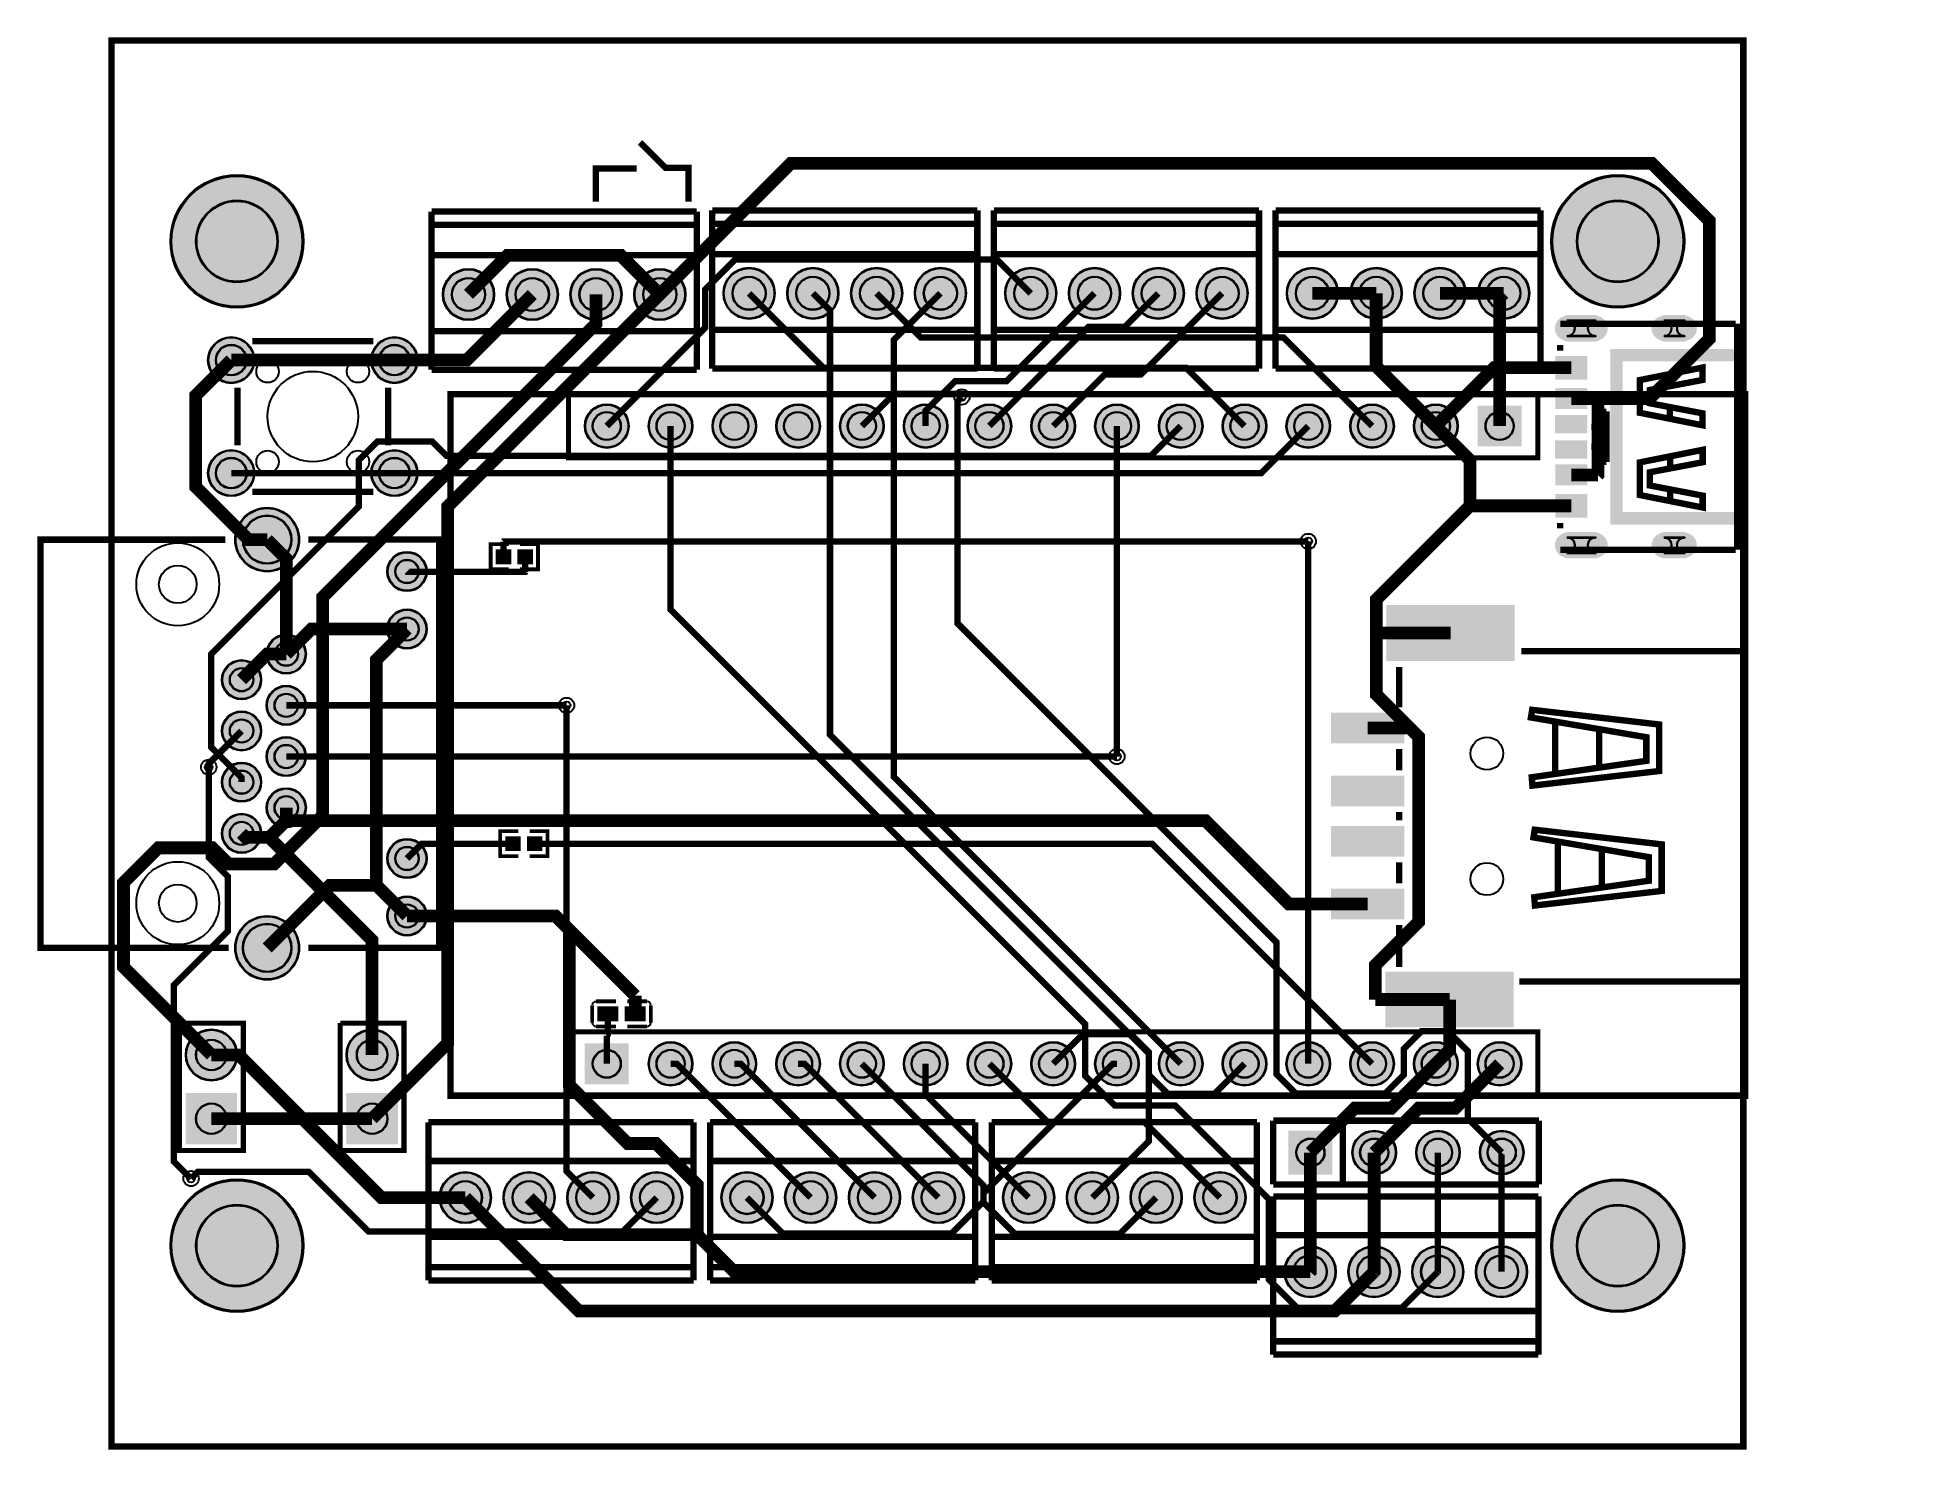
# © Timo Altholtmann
# Model space of a CAD drawing. Header units: millimetres. Extents: x -2.7 to 71.6, y -0.4 to 55.9.
import ezdxf

# ---------------------------------------------------------------- set-up
doc = ezdxf.new("R2010")
doc.units = ezdxf.units.MM
for name, color, linetype, true_color in [('BoardOutLine', 7, 'Continuous', 0xff00ff), ('BottomLayer', 7, 'Continuous', 0x0000ff), ('BottomSolderMaskLayer', 7, 'Continuous', 0xaa00ff), ('Document', 7, 'Continuous', 0xffffff), ('Hole', 7, 'Continuous', 0x222222), ('Multi-Layer', 7, 'Continuous', 0xc0c0c0), ('TopLayer', 7, 'Continuous', 0xff0000), ('TopPasteMaskLayer', 7, 'Continuous', 0x808080), ('TopSilkLayer', 7, 'Continuous', 0xffcc00), ('TopSolderMaskLayer', 7, 'Continuous', 0x800080)]:
    doc.layers.add(name, color=color, linetype=linetype, true_color=true_color)

msp = doc.modelspace()

# ---------------------------------------------------------------- hatches: boundary and pattern name
at = {"layer": 'BottomSolderMaskLayer'}
for points in [[(2.556, 47.747, 1), (7.858, 47.747, 1)], [(57.556, 47.747, 1), (62.858, 47.747, 1)], [(13.406, 45.631, 1), (15.456, 45.631, 1)], [(15.946, 45.631, 1), (17.996, 45.631, 1)], [(18.486, 45.631, 1), (20.536, 45.631, 1)], [(21.026, 45.631, 1), (23.076, 45.631, 1)], [(24.582, 45.678, 1), (26.632, 45.678, 1)], [(27.122, 45.678, 1), (29.172, 45.678, 1)], [(29.662, 45.678, 1), (31.712, 45.678, 1)], [(32.202, 45.678, 1), (34.252, 45.678, 1)], [(35.8, 45.678, 1), (37.851, 45.678, 1)], [(38.34, 45.678, 1), (40.391, 45.678, 1)], [(40.88, 45.678, 1), (42.931, 45.678, 1)], [(43.42, 45.678, 1), (45.471, 45.678, 1)], [(47.018, 45.678, 1), (49.069, 45.678, 1)], [(49.558, 45.678, 1), (51.609, 45.678, 1)], [(52.098, 45.678, 1), (54.149, 45.678, 1)], [(54.638, 45.678, 1), (56.689, 45.678, 1)], [(58.177, 43.758, -0.785398), (58.177, 44.808), (59.333, 44.808, -0.785398), (59.333, 43.758)], [(62.035, 43.758, -0.785398), (62.035, 44.808), (62.875, 44.808, -0.785398), (62.875, 43.758)], [(4.054, 43.017, 1), (5.905, 43.017, 1)], [(10.554, 43.017, 1), (12.405, 43.017, 1)], [(19.064, 40.391, 1), (20.814, 40.391, 1)], [(21.604, 40.391, 1), (23.354, 40.391, 1)], [(24.144, 40.391, 1), (25.894, 40.391, 1)], [(26.684, 40.391, 1), (28.434, 40.391, 1)], [(29.224, 40.391, 1), (30.974, 40.391, 1)], [(31.764, 40.391, 1), (33.514, 40.391, 1)], [(34.304, 40.391, 1), (36.054, 40.391, 1)], [(36.844, 40.391, 1), (38.594, 40.391, 1)], [(39.384, 40.391, 1), (41.134, 40.391, 1)], [(41.924, 40.391, 1), (43.674, 40.391, 1)], [(44.464, 40.391, 1), (46.214, 40.391, 1)], [(47.004, 40.391, 1), (48.754, 40.391, 1)], [(49.544, 40.391, 1), (51.295, 40.391, 1)], [(52.084, 40.391, 1), (53.835, 40.391, 1)], [(56.375, 39.578), (54.624, 39.578), (54.624, 41.204), (56.375, 41.204)], [(4.054, 38.517, 1), (5.905, 38.517, 1)], [(10.554, 38.517, 1), (12.405, 38.517, 1)], [(5.137, 35.867, 1), (7.687, 35.867, 1)], [(58.177, 35.118, -0.785398), (58.177, 36.169), (59.333, 36.169, -0.785398), (59.333, 35.118)], [(62.035, 35.118, -0.785398), (62.035, 36.169), (62.875, 36.169, -0.785398), (62.875, 35.118)], [(11.195, 34.597, 1), (12.769, 34.597, 1)], [(11.195, 32.307, 1), (12.769, 32.307, 1)], [(6.385, 31.307, 1), (7.959, 31.307, 1)], [(4.605, 30.287, 1), (6.179, 30.287, 1)], [(6.385, 29.267, 1), (7.959, 29.267, 1)], [(4.605, 28.247, 1), (6.179, 28.247, 1)], [(6.385, 27.227, 1), (7.959, 27.227, 1)], [(4.605, 26.207, 1), (6.179, 26.207, 1)], [(6.385, 25.187, 1), (7.959, 25.187, 1)], [(4.605, 24.167, 1), (6.179, 24.167, 1)], [(11.195, 23.167, 1), (12.769, 23.167, 1)], [(11.195, 20.877, 1), (12.769, 20.877, 1)], [(5.137, 19.607, 1), (7.687, 19.607, 1)], [(3.166, 15.342, 1), (5.216, 15.342, 1)], [(9.566, 15.342, 1), (11.617, 15.342, 1)], [(19.064, 15.804), (20.814, 15.804), (20.814, 14.178), (19.064, 14.178)], [(21.604, 14.991, 1), (23.354, 14.991, 1)], [(24.144, 14.991, 1), (25.894, 14.991, 1)], [(26.684, 14.991, 1), (28.434, 14.991, 1)], [(29.224, 14.991, 1), (30.974, 14.991, 1)], [(31.764, 14.991, 1), (33.514, 14.991, 1)], [(34.304, 14.991, 1), (36.054, 14.991, 1)], [(36.844, 14.991, 1), (38.594, 14.991, 1)], [(39.384, 14.991, 1), (41.134, 14.991, 1)], [(41.924, 14.991, 1), (43.674, 14.991, 1)], [(44.464, 14.991, 1), (46.214, 14.991, 1)], [(47.004, 14.991, 1), (48.754, 14.991, 1)], [(49.544, 14.991, 1), (51.295, 14.991, 1)], [(52.084, 14.991, 1), (53.835, 14.991, 1)], [(54.624, 14.991, 1), (56.375, 14.991, 1)], [(3.166, 11.776), (3.166, 13.827), (5.216, 13.827), (5.216, 11.776)], [(9.566, 11.776), (9.566, 13.827), (11.617, 13.827), (11.617, 11.776)], [(47.09, 12.331), (48.841, 12.331), (48.841, 10.58), (47.09, 10.58)], [(49.63, 11.455, 1), (51.381, 11.455, 1)], [(52.17, 11.455, 1), (53.921, 11.455, 1)], [(54.71, 11.455, 1), (56.461, 11.455, 1)], [(13.279, 9.661, 1), (15.329, 9.661, 1)], [(15.819, 9.661, 1), (17.869, 9.661, 1)], [(18.359, 9.661, 1), (20.409, 9.661, 1)], [(20.899, 9.661, 1), (22.949, 9.661, 1)], [(24.497, 9.661, 1), (26.548, 9.661, 1)], [(27.037, 9.661, 1), (29.088, 9.661, 1)], [(29.577, 9.661, 1), (31.628, 9.661, 1)], [(32.117, 9.661, 1), (34.168, 9.661, 1)], [(35.716, 9.661, 1), (37.766, 9.661, 1)], [(38.256, 9.661, 1), (40.306, 9.661, 1)], [(40.796, 9.661, 1), (42.846, 9.661, 1)], [(43.336, 9.661, 1), (45.386, 9.661, 1)], [(2.556, 7.747, 1), (7.858, 7.747, 1)], [(57.556, 7.747, 1), (62.858, 7.747, 1)], [(46.93, 6.706, 1), (48.981, 6.706, 1)], [(49.47, 6.706, 1), (51.521, 6.706, 1)], [(52.01, 6.706, 1), (54.061, 6.706, 1)], [(54.55, 6.706, 1), (56.601, 6.706, 1)]]:
    msp.add_hatch(color=256, dxfattribs=at).paths.add_polyline_path(points)
at = {"layer": 'Document'}
msp.add_hatch(color=256, dxfattribs=at).paths.add_polyline_path([(64.905, 36.463), (59.905, 36.463), (59.905, 43.463), (64.905, 43.463), (64.905, 42.963), (60.405, 42.963), (60.405, 36.963), (64.905, 36.963)])
at = {"layer": 'Multi-Layer'}
for points in [[(13.431, 45.631, 1), (15.431, 45.631, 1)], [(15.971, 45.631, 1), (17.971, 45.631, 1)], [(18.511, 45.631, 1), (20.511, 45.631, 1)], [(21.051, 45.631, 1), (23.051, 45.631, 1)], [(24.607, 45.678, 1), (26.607, 45.678, 1)], [(27.147, 45.678, 1), (29.147, 45.678, 1)], [(29.687, 45.678, 1), (31.687, 45.678, 1)], [(32.227, 45.678, 1), (34.227, 45.678, 1)], [(35.826, 45.678, 1), (37.826, 45.678, 1)], [(38.366, 45.678, 1), (40.366, 45.678, 1)], [(40.906, 45.678, 1), (42.906, 45.678, 1)], [(43.446, 45.678, 1), (45.446, 45.678, 1)], [(47.044, 45.678, 1), (49.044, 45.678, 1)], [(49.584, 45.678, 1), (51.584, 45.678, 1)], [(52.124, 45.678, 1), (54.124, 45.678, 1)], [(54.664, 45.678, 1), (56.664, 45.678, 1)], [(58.205, 43.783, -0.785398), (58.205, 44.783), (59.305, 44.783, -0.785398), (59.305, 43.783)], [(62.055, 43.783, -0.785398), (62.055, 44.783), (62.855, 44.783, -0.785398), (62.855, 43.783)], [(4.08, 43.017, 1), (5.88, 43.017, 1)], [(10.58, 43.017, 1), (12.38, 43.017, 1)], [(19.089, 40.391, 1), (20.789, 40.391, 1)], [(21.629, 40.391, 1), (23.329, 40.391, 1)], [(24.169, 40.391, 1), (25.869, 40.391, 1)], [(26.709, 40.391, 1), (28.409, 40.391, 1)], [(29.249, 40.391, 1), (30.949, 40.391, 1)], [(31.789, 40.391, 1), (33.489, 40.391, 1)], [(34.329, 40.391, 1), (36.029, 40.391, 1)], [(36.869, 40.391, 1), (38.569, 40.391, 1)], [(39.409, 40.391, 1), (41.109, 40.391, 1)], [(41.949, 40.391, 1), (43.649, 40.391, 1)], [(44.489, 40.391, 1), (46.189, 40.391, 1)], [(47.029, 40.391, 1), (48.729, 40.391, 1)], [(49.569, 40.391, 1), (51.269, 40.391, 1)], [(52.109, 40.391, 1), (53.809, 40.391, 1)], [(56.349, 39.604), (54.649, 39.604), (54.649, 41.179), (56.349, 41.179)], [(4.08, 38.517, 1), (5.88, 38.517, 1)], [(10.58, 38.517, 1), (12.38, 38.517, 1)], [(5.162, 35.867, 1), (7.662, 35.867, 1)], [(58.205, 35.143, -0.785398), (58.205, 36.143), (59.305, 36.143, -0.785398), (59.305, 35.143)], [(62.055, 35.143, -0.785398), (62.055, 36.143), (62.855, 36.143, -0.785398), (62.855, 35.143)], [(11.22, 34.597, 1), (12.744, 34.597, 1)], [(11.22, 32.307, 1), (12.744, 32.307, 1)], [(6.41, 31.307, 1), (7.934, 31.307, 1)], [(4.63, 30.287, 1), (6.154, 30.287, 1)], [(6.41, 29.267, 1), (7.934, 29.267, 1)], [(4.63, 28.247, 1), (6.154, 28.247, 1)], [(6.41, 27.227, 1), (7.934, 27.227, 1)], [(4.63, 26.207, 1), (6.154, 26.207, 1)], [(6.41, 25.187, 1), (7.934, 25.187, 1)], [(4.63, 24.167, 1), (6.154, 24.167, 1)], [(11.22, 23.167, 1), (12.744, 23.167, 1)], [(11.22, 20.877, 1), (12.744, 20.877, 1)], [(5.162, 19.607, 1), (7.662, 19.607, 1)], [(3.191, 15.342, 1), (5.191, 15.342, 1)], [(9.592, 15.342, 1), (11.592, 15.342, 1)], [(19.089, 15.779), (20.789, 15.779), (20.789, 14.204), (19.089, 14.204)], [(21.629, 14.991, 1), (23.329, 14.991, 1)], [(24.169, 14.991, 1), (25.869, 14.991, 1)], [(26.709, 14.991, 1), (28.409, 14.991, 1)], [(29.249, 14.991, 1), (30.949, 14.991, 1)], [(31.789, 14.991, 1), (33.489, 14.991, 1)], [(34.329, 14.991, 1), (36.029, 14.991, 1)], [(36.869, 14.991, 1), (38.569, 14.991, 1)], [(39.409, 14.991, 1), (41.109, 14.991, 1)], [(41.949, 14.991, 1), (43.649, 14.991, 1)], [(44.489, 14.991, 1), (46.189, 14.991, 1)], [(47.029, 14.991, 1), (48.729, 14.991, 1)], [(49.569, 14.991, 1), (51.269, 14.991, 1)], [(52.109, 14.991, 1), (53.809, 14.991, 1)], [(54.649, 14.991, 1), (56.349, 14.991, 1)], [(3.191, 11.802), (3.191, 13.802), (5.191, 13.802), (5.191, 11.802)], [(9.592, 11.802), (9.592, 13.802), (11.592, 13.802), (11.592, 11.802)], [(47.115, 12.305), (48.815, 12.305), (48.815, 10.605), (47.115, 10.605)], [(49.655, 11.455, 1), (51.355, 11.455, 1)], [(52.195, 11.455, 1), (53.895, 11.455, 1)], [(54.735, 11.455, 1), (56.435, 11.455, 1)], [(13.304, 9.661, 1), (15.304, 9.661, 1)], [(15.844, 9.661, 1), (17.844, 9.661, 1)], [(18.384, 9.661, 1), (20.384, 9.661, 1)], [(20.924, 9.661, 1), (22.924, 9.661, 1)], [(24.522, 9.661, 1), (26.522, 9.661, 1)], [(27.062, 9.661, 1), (29.062, 9.661, 1)], [(29.602, 9.661, 1), (31.602, 9.661, 1)], [(32.142, 9.661, 1), (34.142, 9.661, 1)], [(35.741, 9.661, 1), (37.741, 9.661, 1)], [(38.281, 9.661, 1), (40.281, 9.661, 1)], [(40.821, 9.661, 1), (42.821, 9.661, 1)], [(43.361, 9.661, 1), (45.361, 9.661, 1)], [(46.956, 6.706, 1), (48.956, 6.706, 1)], [(49.496, 6.706, 1), (51.496, 6.706, 1)], [(52.036, 6.706, 1), (54.036, 6.706, 1)], [(54.576, 6.706, 1), (56.576, 6.706, 1)]]:
    msp.add_hatch(color=256, dxfattribs=at).paths.add_polyline_path(points)
at = {"layer": 'TopLayer'}
for points in [[(57.755, 42.263), (57.755, 43.163), (58.955, 43.163), (58.955, 42.263)], [(57.755, 41.083), (57.755, 41.883), (58.955, 41.883), (58.955, 41.083)], [(57.755, 40.113), (57.755, 40.813), (58.955, 40.813), (58.955, 40.113)], [(57.755, 39.113), (57.755, 39.813), (58.955, 39.813), (58.955, 39.113)], [(57.755, 38.043), (57.755, 38.843), (58.955, 38.843), (58.955, 38.043)], [(57.755, 36.763), (57.755, 37.663), (58.955, 37.663), (58.955, 36.763)], [(16.106, 34.914), (16.106, 35.454), (15.54, 35.454), (15.54, 34.914)], [(16.406, 34.914), (16.406, 35.454), (16.972, 35.454), (16.972, 34.914)], [(56.046, 33.25), (56.046, 31.05), (51.046, 31.05), (51.046, 33.25)], [(51.646, 28.96), (51.646, 27.76), (48.846, 27.76), (48.846, 28.96)], [(51.646, 26.45), (51.646, 25.25), (48.846, 25.25), (48.846, 26.45)], [(16.487, 23.484), (16.487, 24.024), (15.921, 24.024), (15.921, 23.484)], [(16.787, 23.484), (16.787, 24.024), (17.353, 24.024), (17.353, 23.484)], [(51.646, 24.45), (51.646, 23.25), (48.846, 23.25), (48.846, 24.45)], [(51.646, 21.95), (51.646, 20.75), (48.846, 20.75), (48.846, 21.95)], [(56.009, 18.65), (56.009, 16.45), (51.009, 16.45), (51.009, 18.65)], [(20.377, 16.706), (20.377, 17.246), (19.587, 17.246), (19.587, 16.706)], [(20.677, 16.706), (20.677, 17.246), (21.467, 17.246), (21.467, 16.706)]]:
    msp.add_hatch(color=256, dxfattribs=at).paths.add_polyline_path(points)
at = {"layer": 'TopPasteMaskLayer'}
for points in [[(59.805, 44.271), (59.804, 44.246), (59.801, 44.221), (59.798, 44.196), (59.793, 44.172), (59.786, 44.148), (59.779, 44.124), (59.771, 44.1), (59.761, 44.077), (59.75, 44.055), (59.738, 44.033), (59.725, 44.012), (59.711, 43.991), (59.696, 43.971), (59.68, 43.952), (59.663, 43.934), (59.645, 43.917), (59.627, 43.9), (59.607, 43.885), (59.587, 43.87), (59.566, 43.856), (59.544, 43.844), (59.522, 43.833), (59.499, 43.822), (59.476, 43.813), (59.453, 43.805), (59.429, 43.799), (59.404, 43.793), (59.38, 43.789), (59.355, 43.786), (59.33, 43.784), (59.305, 43.783), (58.205, 43.783), (58.18, 43.784), (58.155, 43.786), (58.131, 43.789), (58.106, 43.793), (58.082, 43.799), (58.058, 43.805), (58.034, 43.813), (58.011, 43.822), (57.988, 43.833), (57.966, 43.844), (57.944, 43.856), (57.923, 43.87), (57.903, 43.885), (57.884, 43.9), (57.865, 43.917), (57.847, 43.934), (57.83, 43.952), (57.814, 43.971), (57.799, 43.991), (57.785, 44.012), (57.772, 44.033), (57.76, 44.055), (57.749, 44.077), (57.74, 44.1), (57.731, 44.124), (57.724, 44.148), (57.718, 44.172), (57.713, 44.196), (57.709, 44.221), (57.707, 44.246), (57.705, 44.271), (57.705, 44.296), (57.707, 44.32), (57.709, 44.345), (57.713, 44.37), (57.718, 44.394), (57.724, 44.418), (57.731, 44.442), (57.74, 44.466), (57.749, 44.489), (57.76, 44.511), (57.772, 44.533), (57.785, 44.554), (57.799, 44.575), (57.814, 44.595), (57.83, 44.614), (57.847, 44.632), (57.865, 44.65), (57.884, 44.666), (57.903, 44.682), (57.923, 44.696), (57.944, 44.71), (57.966, 44.722), (57.988, 44.734), (58.011, 44.744), (58.034, 44.753), (58.058, 44.761), (58.082, 44.768), (58.106, 44.773), (58.131, 44.777), (58.155, 44.781), (58.18, 44.782), (58.205, 44.783), (59.305, 44.783), (59.33, 44.782), (59.355, 44.781), (59.38, 44.777), (59.404, 44.773), (59.429, 44.768), (59.453, 44.761), (59.476, 44.753), (59.499, 44.744), (59.522, 44.734), (59.544, 44.722), (59.566, 44.71), (59.587, 44.696), (59.607, 44.682), (59.627, 44.666), (59.645, 44.65), (59.663, 44.632), (59.68, 44.614), (59.696, 44.595), (59.711, 44.575), (59.725, 44.554), (59.738, 44.533), (59.75, 44.511), (59.761, 44.489), (59.771, 44.466), (59.779, 44.442), (59.786, 44.418), (59.793, 44.394), (59.798, 44.37), (59.801, 44.345), (59.804, 44.32), (59.805, 44.296)], [(63.355, 44.271), (63.354, 44.246), (63.351, 44.221), (63.348, 44.196), (63.343, 44.172), (63.336, 44.148), (63.329, 44.124), (63.321, 44.1), (63.311, 44.077), (63.3, 44.055), (63.288, 44.033), (63.275, 44.012), (63.261, 43.991), (63.246, 43.971), (63.23, 43.952), (63.213, 43.934), (63.195, 43.917), (63.177, 43.9), (63.157, 43.885), (63.137, 43.87), (63.116, 43.856), (63.094, 43.844), (63.072, 43.833), (63.049, 43.822), (63.026, 43.813), (63.003, 43.805), (62.979, 43.799), (62.954, 43.793), (62.93, 43.789), (62.905, 43.786), (62.88, 43.784), (62.855, 43.783), (62.055, 43.783), (62.03, 43.784), (62.005, 43.786), (61.981, 43.789), (61.956, 43.793), (61.932, 43.799), (61.908, 43.805), (61.884, 43.813), (61.861, 43.822), (61.838, 43.833), (61.816, 43.844), (61.794, 43.856), (61.774, 43.87), (61.753, 43.885), (61.734, 43.9), (61.715, 43.917), (61.697, 43.934), (61.68, 43.952), (61.664, 43.971), (61.649, 43.991), (61.635, 44.012), (61.622, 44.033), (61.61, 44.055), (61.599, 44.077), (61.59, 44.1), (61.581, 44.124), (61.574, 44.148), (61.568, 44.172), (61.563, 44.196), (61.559, 44.221), (61.557, 44.246), (61.555, 44.271), (61.555, 44.296), (61.557, 44.32), (61.559, 44.345), (61.563, 44.37), (61.568, 44.394), (61.574, 44.419), (61.581, 44.442), (61.59, 44.466), (61.599, 44.489), (61.61, 44.511), (61.622, 44.533), (61.635, 44.554), (61.649, 44.575), (61.664, 44.595), (61.68, 44.614), (61.697, 44.632), (61.715, 44.65), (61.734, 44.666), (61.753, 44.682), (61.774, 44.696), (61.794, 44.71), (61.816, 44.722), (61.838, 44.734), (61.861, 44.744), (61.884, 44.753), (61.908, 44.761), (61.932, 44.768), (61.956, 44.773), (61.981, 44.778), (62.005, 44.781), (62.03, 44.782), (62.055, 44.783), (62.855, 44.783), (62.88, 44.782), (62.905, 44.781), (62.93, 44.778), (62.954, 44.773), (62.979, 44.768), (63.003, 44.761), (63.026, 44.753), (63.049, 44.744), (63.072, 44.734), (63.094, 44.722), (63.116, 44.71), (63.137, 44.696), (63.157, 44.682), (63.177, 44.666), (63.195, 44.65), (63.213, 44.632), (63.23, 44.614), (63.246, 44.595), (63.261, 44.575), (63.275, 44.554), (63.288, 44.533), (63.3, 44.511), (63.311, 44.489), (63.321, 44.466), (63.329, 44.442), (63.336, 44.419), (63.343, 44.394), (63.348, 44.37), (63.351, 44.345), (63.354, 44.32), (63.355, 44.296)], [(57.755, 42.263), (57.755, 43.163), (58.955, 43.163), (58.955, 42.263)], [(57.755, 41.083), (57.755, 41.883), (58.955, 41.883), (58.955, 41.083)], [(57.755, 40.113), (57.755, 40.813), (58.955, 40.813), (58.955, 40.113)], [(57.755, 39.113), (57.755, 39.813), (58.955, 39.813), (58.955, 39.113)], [(57.755, 38.043), (57.755, 38.843), (58.955, 38.843), (58.955, 38.043)], [(57.755, 36.763), (57.755, 37.663), (58.955, 37.663), (58.955, 36.763)], [(59.805, 35.631), (59.804, 35.606), (59.801, 35.581), (59.798, 35.556), (59.793, 35.532), (59.786, 35.508), (59.779, 35.484), (59.771, 35.461), (59.761, 35.438), (59.75, 35.415), (59.738, 35.393), (59.725, 35.372), (59.711, 35.351), (59.696, 35.332), (59.68, 35.312), (59.663, 35.294), (59.645, 35.277), (59.627, 35.26), (59.607, 35.245), (59.587, 35.23), (59.566, 35.217), (59.544, 35.204), (59.522, 35.193), (59.499, 35.183), (59.476, 35.173), (59.453, 35.165), (59.429, 35.159), (59.404, 35.153), (59.38, 35.149), (59.355, 35.146), (59.33, 35.144), (59.305, 35.143), (58.205, 35.143), (58.18, 35.144), (58.155, 35.146), (58.131, 35.149), (58.106, 35.153), (58.082, 35.159), (58.058, 35.165), (58.034, 35.173), (58.011, 35.183), (57.988, 35.193), (57.966, 35.204), (57.944, 35.217), (57.923, 35.23), (57.903, 35.245), (57.884, 35.26), (57.865, 35.277), (57.847, 35.294), (57.83, 35.312), (57.814, 35.332), (57.799, 35.351), (57.785, 35.372), (57.772, 35.393), (57.76, 35.415), (57.749, 35.438), (57.74, 35.461), (57.731, 35.484), (57.724, 35.508), (57.718, 35.532), (57.713, 35.556), (57.709, 35.581), (57.707, 35.606), (57.705, 35.631), (57.705, 35.656), (57.707, 35.681), (57.709, 35.705), (57.713, 35.73), (57.718, 35.755), (57.724, 35.779), (57.731, 35.802), (57.74, 35.826), (57.749, 35.849), (57.76, 35.871), (57.772, 35.893), (57.785, 35.915), (57.799, 35.935), (57.814, 35.955), (57.83, 35.974), (57.847, 35.992), (57.865, 36.01), (57.884, 36.026), (57.903, 36.042), (57.923, 36.056), (57.944, 36.07), (57.966, 36.082), (57.988, 36.094), (58.011, 36.104), (58.034, 36.113), (58.058, 36.121), (58.082, 36.128), (58.106, 36.133), (58.131, 36.138), (58.155, 36.141), (58.18, 36.143), (58.205, 36.143), (59.305, 36.143), (59.33, 36.143), (59.355, 36.141), (59.38, 36.138), (59.404, 36.133), (59.429, 36.128), (59.453, 36.121), (59.476, 36.113), (59.499, 36.104), (59.522, 36.094), (59.544, 36.082), (59.566, 36.07), (59.587, 36.056), (59.607, 36.042), (59.627, 36.026), (59.645, 36.01), (59.663, 35.992), (59.68, 35.974), (59.696, 35.955), (59.711, 35.935), (59.725, 35.915), (59.738, 35.893), (59.75, 35.871), (59.761, 35.849), (59.771, 35.826), (59.779, 35.802), (59.786, 35.779), (59.793, 35.755), (59.798, 35.73), (59.801, 35.705), (59.804, 35.681), (59.805, 35.656)], [(63.355, 35.631), (63.354, 35.606), (63.351, 35.581), (63.348, 35.556), (63.343, 35.532), (63.336, 35.508), (63.329, 35.484), (63.321, 35.461), (63.311, 35.438), (63.3, 35.415), (63.288, 35.393), (63.275, 35.372), (63.261, 35.351), (63.246, 35.332), (63.23, 35.312), (63.213, 35.294), (63.195, 35.277), (63.177, 35.26), (63.157, 35.245), (63.137, 35.23), (63.116, 35.217), (63.094, 35.204), (63.072, 35.193), (63.049, 35.183), (63.026, 35.173), (63.003, 35.165), (62.979, 35.159), (62.954, 35.153), (62.93, 35.149), (62.905, 35.146), (62.88, 35.144), (62.855, 35.143), (62.055, 35.143), (62.03, 35.144), (62.005, 35.146), (61.981, 35.149), (61.956, 35.153), (61.932, 35.159), (61.908, 35.165), (61.884, 35.173), (61.861, 35.183), (61.838, 35.193), (61.816, 35.204), (61.794, 35.217), (61.774, 35.23), (61.753, 35.245), (61.734, 35.26), (61.715, 35.277), (61.697, 35.294), (61.68, 35.312), (61.664, 35.332), (61.649, 35.351), (61.635, 35.372), (61.622, 35.393), (61.61, 35.415), (61.599, 35.438), (61.59, 35.461), (61.581, 35.484), (61.574, 35.508), (61.568, 35.532), (61.563, 35.556), (61.559, 35.581), (61.557, 35.606), (61.555, 35.631), (61.555, 35.656), (61.557, 35.681), (61.559, 35.705), (61.563, 35.73), (61.568, 35.755), (61.574, 35.779), (61.581, 35.802), (61.59, 35.826), (61.599, 35.849), (61.61, 35.871), (61.622, 35.893), (61.635, 35.915), (61.649, 35.935), (61.664, 35.955), (61.68, 35.974), (61.697, 35.992), (61.715, 36.01), (61.734, 36.026), (61.753, 36.042), (61.774, 36.056), (61.794, 36.07), (61.816, 36.082), (61.838, 36.094), (61.861, 36.104), (61.884, 36.113), (61.908, 36.121), (61.932, 36.128), (61.956, 36.133), (61.981, 36.138), (62.005, 36.141), (62.03, 36.143), (62.055, 36.143), (62.855, 36.143), (62.88, 36.143), (62.905, 36.141), (62.93, 36.138), (62.954, 36.133), (62.979, 36.128), (63.003, 36.121), (63.026, 36.113), (63.049, 36.104), (63.072, 36.094), (63.094, 36.082), (63.116, 36.07), (63.137, 36.056), (63.157, 36.042), (63.177, 36.026), (63.195, 36.01), (63.213, 35.992), (63.23, 35.974), (63.246, 35.955), (63.261, 35.935), (63.275, 35.915), (63.288, 35.893), (63.3, 35.871), (63.311, 35.849), (63.321, 35.826), (63.329, 35.802), (63.336, 35.779), (63.343, 35.755), (63.348, 35.73), (63.351, 35.705), (63.354, 35.681), (63.355, 35.656)], [(16.121, 34.954), (16.121, 35.414), (16.081, 35.454), (15.58, 35.454), (15.54, 35.414), (15.54, 34.954), (15.58, 34.914), (16.081, 34.914)], [(16.391, 34.954), (16.391, 35.414), (16.431, 35.454), (16.932, 35.454), (16.972, 35.414), (16.972, 34.954), (16.932, 34.914), (16.431, 34.914)], [(56.046, 33.25), (56.046, 31.05), (51.046, 31.05), (51.046, 33.25)], [(51.646, 28.96), (51.646, 27.76), (48.846, 27.76), (48.846, 28.96)], [(51.646, 26.45), (51.646, 25.25), (48.846, 25.25), (48.846, 26.45)], [(16.502, 23.524), (16.502, 23.984), (16.462, 24.024), (15.961, 24.024), (15.921, 23.984), (15.921, 23.524), (15.961, 23.484), (16.462, 23.484)], [(16.772, 23.524), (16.772, 23.984), (16.812, 24.024), (17.313, 24.024), (17.353, 23.984), (17.353, 23.524), (17.313, 23.484), (16.812, 23.484)], [(51.646, 24.45), (51.646, 23.25), (48.846, 23.25), (48.846, 24.45)], [(51.646, 21.95), (51.646, 20.75), (48.846, 20.75), (48.846, 21.95)], [(56.009, 18.65), (56.009, 16.45), (51.009, 16.45), (51.009, 18.65)], [(20.347, 17.201), (20.347, 16.751), (20.277, 16.701), (19.797, 16.701), (19.747, 16.751), (19.747, 17.201), (19.797, 17.251), (20.277, 17.251)], [(21.307, 17.201), (21.307, 16.751), (21.257, 16.701), (20.777, 16.701), (20.707, 16.751), (20.707, 17.201), (20.777, 17.251), (21.257, 17.251)]]:
    msp.add_hatch(color=256, dxfattribs=at).paths.add_polyline_path(points)
at = {"layer": 'TopSolderMaskLayer'}
for points in [[(2.556, 47.747, 1), (7.858, 47.747, 1)], [(57.556, 47.747, 1), (62.858, 47.747, 1)], [(13.406, 45.631, 1), (15.456, 45.631, 1)], [(15.946, 45.631, 1), (17.996, 45.631, 1)], [(18.486, 45.631, 1), (20.536, 45.631, 1)], [(21.026, 45.631, 1), (23.076, 45.631, 1)], [(24.582, 45.678, 1), (26.632, 45.678, 1)], [(27.122, 45.678, 1), (29.172, 45.678, 1)], [(29.662, 45.678, 1), (31.712, 45.678, 1)], [(32.202, 45.678, 1), (34.252, 45.678, 1)], [(35.8, 45.678, 1), (37.851, 45.678, 1)], [(38.34, 45.678, 1), (40.391, 45.678, 1)], [(40.88, 45.678, 1), (42.931, 45.678, 1)], [(43.42, 45.678, 1), (45.471, 45.678, 1)], [(47.018, 45.678, 1), (49.069, 45.678, 1)], [(49.558, 45.678, 1), (51.609, 45.678, 1)], [(52.098, 45.678, 1), (54.149, 45.678, 1)], [(54.638, 45.678, 1), (56.689, 45.678, 1)], [(58.177, 43.758, -0.785398), (58.177, 44.808), (59.333, 44.808, -0.785398), (59.333, 43.758)], [(62.035, 43.758, -0.785398), (62.035, 44.808), (62.875, 44.808, -0.785398), (62.875, 43.758)], [(4.054, 43.017, 1), (5.905, 43.017, 1)], [(10.554, 43.017, 1), (12.405, 43.017, 1)], [(57.721, 42.244), (57.721, 43.182), (58.989, 43.182), (58.989, 42.244)], [(57.717, 41.066), (57.717, 41.9), (58.993, 41.9), (58.993, 41.066)], [(19.064, 40.391, 1), (20.814, 40.391, 1)], [(21.604, 40.391, 1), (23.354, 40.391, 1)], [(24.144, 40.391, 1), (25.894, 40.391, 1)], [(26.684, 40.391, 1), (28.434, 40.391, 1)], [(29.224, 40.391, 1), (30.974, 40.391, 1)], [(31.764, 40.391, 1), (33.514, 40.391, 1)], [(34.304, 40.391, 1), (36.054, 40.391, 1)], [(36.844, 40.391, 1), (38.594, 40.391, 1)], [(39.384, 40.391, 1), (41.134, 40.391, 1)], [(41.924, 40.391, 1), (43.674, 40.391, 1)], [(44.464, 40.391, 1), (46.214, 40.391, 1)], [(47.004, 40.391, 1), (48.754, 40.391, 1)], [(49.544, 40.391, 1), (51.295, 40.391, 1)], [(52.084, 40.391, 1), (53.835, 40.391, 1)], [(56.375, 39.578), (54.624, 39.578), (54.624, 41.204), (56.375, 41.204)], [(57.712, 40.098), (57.712, 40.828), (58.999, 40.828), (58.999, 40.098)], [(4.054, 38.517, 1), (5.905, 38.517, 1)], [(10.554, 38.517, 1), (12.405, 38.517, 1)], [(57.712, 39.098), (57.712, 39.828), (58.999, 39.828), (58.999, 39.098)], [(57.717, 38.026), (57.717, 38.86), (58.993, 38.86), (58.993, 38.026)], [(57.721, 36.744), (57.721, 37.682), (58.989, 37.682), (58.989, 36.744)], [(5.137, 35.867, 1), (7.687, 35.867, 1)], [(58.177, 35.118, -0.785398), (58.177, 36.169), (59.333, 36.169, -0.785398), (59.333, 35.118)], [(62.035, 35.118, -0.785398), (62.035, 36.169), (62.875, 36.169, -0.785398), (62.875, 35.118)], [(11.195, 34.597, 1), (12.769, 34.597, 1)], [(16.131, 34.889), (16.131, 35.48), (15.515, 35.48), (15.515, 34.889)], [(16.381, 34.889), (16.381, 35.48), (16.997, 35.48), (16.997, 34.889)], [(11.195, 32.307, 1), (12.769, 32.307, 1)], [(56.104, 33.261), (56.104, 31.039), (50.988, 31.039), (50.988, 33.261)], [(6.385, 31.307, 1), (7.959, 31.307, 1)], [(4.605, 30.287, 1), (6.179, 30.287, 1)], [(6.385, 29.267, 1), (7.959, 29.267, 1)], [(4.605, 28.247, 1), (6.179, 28.247, 1)], [(51.705, 28.971), (51.705, 27.749), (48.787, 27.749), (48.787, 28.971)], [(6.385, 27.227, 1), (7.959, 27.227, 1)], [(4.605, 26.207, 1), (6.179, 26.207, 1)], [(51.705, 26.461), (51.705, 25.239), (48.787, 25.239), (48.787, 26.461)], [(6.385, 25.187, 1), (7.959, 25.187, 1)], [(4.605, 24.167, 1), (6.179, 24.167, 1)], [(11.195, 23.167, 1), (12.769, 23.167, 1)], [(16.512, 23.459), (16.512, 24.05), (15.896, 24.05), (15.896, 23.459)], [(16.762, 23.459), (16.762, 24.05), (17.378, 24.05), (17.378, 23.459)], [(51.705, 24.461), (51.705, 23.239), (48.787, 23.239), (48.787, 24.461)], [(11.195, 20.877, 1), (12.769, 20.877, 1)], [(51.705, 21.961), (51.705, 20.739), (48.787, 20.739), (48.787, 21.961)], [(5.137, 19.607, 1), (7.687, 19.607, 1)], [(56.066, 18.661), (56.066, 16.439), (50.951, 16.439), (50.951, 18.661)], [(20.402, 16.681), (20.402, 17.272), (19.562, 17.272), (19.562, 16.681)], [(20.652, 16.681), (20.652, 17.272), (21.493, 17.272), (21.493, 16.681)], [(3.166, 15.342, 1), (5.216, 15.342, 1)], [(9.566, 15.342, 1), (11.617, 15.342, 1)], [(19.064, 15.804), (20.814, 15.804), (20.814, 14.178), (19.064, 14.178)], [(21.604, 14.991, 1), (23.354, 14.991, 1)], [(24.144, 14.991, 1), (25.894, 14.991, 1)], [(26.684, 14.991, 1), (28.434, 14.991, 1)], [(29.224, 14.991, 1), (30.974, 14.991, 1)], [(31.764, 14.991, 1), (33.514, 14.991, 1)], [(34.304, 14.991, 1), (36.054, 14.991, 1)], [(36.844, 14.991, 1), (38.594, 14.991, 1)], [(39.384, 14.991, 1), (41.134, 14.991, 1)], [(41.924, 14.991, 1), (43.674, 14.991, 1)], [(44.464, 14.991, 1), (46.214, 14.991, 1)], [(47.004, 14.991, 1), (48.754, 14.991, 1)], [(49.544, 14.991, 1), (51.295, 14.991, 1)], [(52.084, 14.991, 1), (53.835, 14.991, 1)], [(54.624, 14.991, 1), (56.375, 14.991, 1)], [(3.166, 11.776), (3.166, 13.827), (5.216, 13.827), (5.216, 11.776)], [(9.566, 11.776), (9.566, 13.827), (11.617, 13.827), (11.617, 11.776)], [(47.09, 12.331), (48.841, 12.331), (48.841, 10.58), (47.09, 10.58)], [(49.63, 11.455, 1), (51.381, 11.455, 1)], [(52.17, 11.455, 1), (53.921, 11.455, 1)], [(54.71, 11.455, 1), (56.461, 11.455, 1)], [(13.279, 9.661, 1), (15.329, 9.661, 1)], [(15.819, 9.661, 1), (17.869, 9.661, 1)], [(18.359, 9.661, 1), (20.409, 9.661, 1)], [(20.899, 9.661, 1), (22.949, 9.661, 1)], [(24.497, 9.661, 1), (26.548, 9.661, 1)], [(27.037, 9.661, 1), (29.088, 9.661, 1)], [(29.577, 9.661, 1), (31.628, 9.661, 1)], [(32.117, 9.661, 1), (34.168, 9.661, 1)], [(35.716, 9.661, 1), (37.766, 9.661, 1)], [(38.256, 9.661, 1), (40.306, 9.661, 1)], [(40.796, 9.661, 1), (42.846, 9.661, 1)], [(43.336, 9.661, 1), (45.386, 9.661, 1)], [(2.556, 7.747, 1), (7.858, 7.747, 1)], [(57.556, 7.747, 1), (62.858, 7.747, 1)], [(46.93, 6.706, 1), (48.981, 6.706, 1)], [(49.47, 6.706, 1), (51.521, 6.706, 1)], [(52.01, 6.706, 1), (54.061, 6.706, 1)], [(54.55, 6.706, 1), (56.601, 6.706, 1)]]:
    msp.add_hatch(color=256, dxfattribs=at).paths.add_polyline_path(points)

# ---------------------------------------------------------------- linework, layer by layer
at = {"layer": 'BoardOutLine', "const_width": 0.254}
msp.add_lwpolyline([(0.207, 55.747), (0.207, -0.253), (65.207, -0.253), (65.207, 55.747), (0.207, 55.747)], close=True, dxfattribs=at)
at = {"layer": 'BottomLayer'}
for points, const_width in [([(19.511, 45.631), (19.511, 44.465), (8.623, 33.577), (8.623, 24.882), (6.686, 22.945), (4.876, 22.945), (4.23, 23.592), (2.074, 23.592), (0.691, 22.208), (0.691, 18.842), (4.191, 15.342)], 0.508), ([(22.051, 45.631), (13.603, 37.184), (13.603, 15.813), (10.592, 12.802)], 0.508), ([(45.339, 14.991), (44.138, 13.79), (42.287, 13.79), (41.529, 14.548), (41.529, 15.396), (28.829, 28.096), (28.829, 44.996), (28.147, 45.678)], 0.254), ([(33.227, 45.678), (31.369, 43.82), (31.369, 26.421), (42.799, 14.991)], 0.254), ([(39.365, 45.678), (35.871, 42.184), (33.818, 42.184), (32.639, 41.005), (32.639, 40.391)], 0.254), ([(41.905, 45.678), (40.574, 44.346), (39.134, 44.346), (35.179, 40.391)], 0.254), ([(44.445, 45.678), (41.218, 42.451), (39.779, 42.451), (37.719, 40.391)], 0.254), ([(50.584, 45.678), (50.584, 42.767), (52.959, 40.391)], 0.508), ([(55.664, 45.678), (55.499, 45.514), (55.499, 40.391)], 0.508), ([(4.98, 43.017), (3.568, 41.606), (3.568, 37.964), (5.665, 35.867), (6.412, 35.867)], 0.508), ([(55.585, 11.455), (54.229, 12.812), (54.229, 15.501), (53.439, 16.291), (52.396, 16.291), (51.689, 15.584), (51.689, 14.55), (50.949, 13.81), (47.38, 13.81), (46.609, 14.58), (46.609, 19.832), (33.909, 32.532), (33.909, 41.375), (34.082, 41.547)], 0.254), ([(22.479, 40.391), (22.479, 33.079), (38.989, 16.569), (38.989, 14.511), (40.169, 13.332), (42.573, 13.332), (46.304, 9.601), (46.304, 6.407), (47.445, 5.266), (51.596, 5.266), (53.036, 6.706)], 0.254), ([(40.259, 40.391), (40.259, 27.227)], 0.254), ([(11.48, 38.517), (4.98, 38.517)], 0.254), ([(7.172, 31.307), (7.172, 35.107), (6.412, 35.867)], 0.508), ([(47.879, 14.991), (47.879, 35.798)], 0.254), ([(10.761, 22.098), (10.761, 31.086), (11.982, 32.307)], 0.508), ([(19.384, 9.661), (18.336, 10.709), (18.336, 29.267)], 0.254), ([(4.083, 26.804), (4.083, 26.938), (5.392, 28.247)], 0.254), ([(10.761, 22.098), (8.903, 22.098), (6.412, 19.607)], 0.508), ([(11.982, 20.877), (10.761, 22.098)], 0.508), ([(28.062, 9.661), (22.732, 14.991), (22.479, 14.991)], 0.254), ([(30.602, 9.661), (25.272, 14.991), (25.019, 14.991)], 0.254), ([(33.142, 9.661), (27.812, 14.991), (27.559, 14.991)], 0.254), ([(30.099, 14.991), (34.942, 10.148), (34.942, 9.466), (36.187, 8.221), (40.381, 8.221), (41.821, 9.661)], 0.254), ([(36.741, 9.661), (32.639, 13.763), (32.639, 14.991)], 0.254), ([(44.361, 9.661), (41.341, 12.68), (37.49, 12.68), (35.179, 14.991)], 0.254), ([(52.959, 14.991), (51.191, 13.223), (49.733, 13.223), (47.965, 11.455)], 0.508), ([(4.191, 12.802), (10.592, 12.802)], 0.508), ([(47.956, 6.706), (47.965, 6.716), (47.965, 11.455)], 0.508), ([(50.496, 6.706), (50.505, 6.716), (50.505, 11.455)], 0.508), ([(53.036, 6.706), (53.045, 6.716), (53.045, 11.455)], 0.254), ([(55.576, 6.706), (55.576, 11.446), (55.585, 11.455)], 0.254), ([(21.924, 9.661), (20.569, 8.306), (10.448, 8.306), (8.071, 10.682), (3.643, 10.682), (3.38, 10.419)], 0.254)]:
    msp.add_lwpolyline(points, dxfattribs=dict(at, const_width=const_width))
at = {"layer": 'BottomSolderMaskLayer'}
for points in [[(58.177, 44.598), (59.333, 44.598)], [(62.035, 44.598), (62.876, 44.598)], [(58.177, 43.968), (59.333, 43.968)], [(62.035, 43.968), (62.876, 43.968)], [(58.177, 35.958), (59.333, 35.958)], [(62.035, 35.958), (62.876, 35.958)], [(58.177, 35.328), (59.333, 35.328)], [(62.035, 35.328), (62.876, 35.328)]]:
    msp.add_lwpolyline(points, close=True, dxfattribs=at)
for centre, radius in [((5.207, 47.747), 2.651), ((60.207, 47.747), 2.651), ((5.206, 47.747), 1.631), ((60.206, 47.747), 1.631), ((14.431, 45.631), 1.025), ((14.431, 45.631), 0.667), ((16.971, 45.631), 1.025), ((16.971, 45.631), 0.667), ((19.511, 45.631), 1.025), ((19.511, 45.631), 0.667), ((22.051, 45.631), 1.025), ((22.051, 45.631), 0.667), ((25.607, 45.678), 1.025), ((25.607, 45.678), 0.667), ((28.147, 45.678), 1.025), ((28.147, 45.678), 0.667), ((30.687, 45.678), 1.025), ((30.687, 45.678), 0.667), ((33.227, 45.678), 1.025), ((33.227, 45.678), 0.667), ((36.826, 45.678), 1.025), ((36.826, 45.678), 0.667), ((39.366, 45.678), 1.025), ((39.366, 45.678), 0.667), ((41.906, 45.678), 1.025), ((41.906, 45.678), 0.667), ((44.446, 45.678), 1.025), ((44.446, 45.678), 0.667), ((48.044, 45.678), 1.025), ((48.044, 45.678), 0.667), ((50.584, 45.678), 1.025), ((50.584, 45.678), 0.667), ((53.124, 45.678), 1.025), ((53.124, 45.678), 0.667), ((55.664, 45.678), 1.025), ((55.664, 45.678), 0.667), ((4.98, 43.017), 0.925), ((11.48, 43.017), 0.925), ((4.98, 43.017), 0.617), ((11.48, 43.017), 0.617), ((19.939, 40.391), 0.875), ((19.939, 40.391), 0.566), ((22.479, 40.391), 0.875), ((22.479, 40.391), 0.566), ((25.019, 40.391), 0.875), ((25.019, 40.391), 0.566), ((27.559, 40.391), 0.875), ((27.559, 40.391), 0.566), ((30.099, 40.391), 0.875), ((30.099, 40.391), 0.566), ((32.639, 40.391), 0.875), ((32.639, 40.391), 0.566), ((35.179, 40.391), 0.875), ((35.179, 40.391), 0.566), ((37.719, 40.391), 0.875), ((37.719, 40.391), 0.566), ((40.259, 40.391), 0.875), ((40.259, 40.391), 0.566), ((42.799, 40.391), 0.875), ((42.799, 40.391), 0.566), ((45.339, 40.391), 0.875), ((45.339, 40.391), 0.566), ((47.879, 40.391), 0.875), ((47.879, 40.391), 0.566), ((50.419, 40.391), 0.875), ((50.419, 40.391), 0.566), ((52.959, 40.391), 0.875), ((52.959, 40.391), 0.566), ((55.499, 40.391), 0.566), ((4.98, 38.517), 0.925), ((11.48, 38.517), 0.925), ((4.98, 38.517), 0.617), ((11.48, 38.517), 0.617), ((6.412, 35.867), 1.275), ((6.412, 35.867), 0.969), ((11.982, 34.597), 0.787), ((11.982, 34.597), 0.472), ((11.982, 32.307), 0.787), ((11.982, 32.307), 0.472), ((7.172, 31.307), 0.787), ((7.172, 31.307), 0.472), ((5.392, 30.287), 0.787), ((5.392, 30.287), 0.472), ((7.172, 29.267), 0.787), ((7.172, 29.267), 0.472), ((5.392, 28.247), 0.787), ((5.392, 28.247), 0.472), ((7.172, 27.227), 0.787), ((7.172, 27.227), 0.472), ((5.392, 26.207), 0.787), ((5.392, 26.207), 0.472), ((7.172, 25.187), 0.787), ((7.172, 25.187), 0.472), ((5.392, 24.167), 0.787), ((5.392, 24.167), 0.472), ((11.982, 23.167), 0.787), ((11.982, 23.167), 0.472), ((11.982, 20.877), 0.787), ((6.412, 19.607), 1.275), ((11.982, 20.877), 0.472), ((6.412, 19.607), 0.969), ((4.191, 15.342), 1.025), ((10.592, 15.342), 1.025), ((4.191, 15.342), 0.615), ((10.592, 15.342), 0.615), ((22.479, 14.991), 0.875), ((25.019, 14.991), 0.875), ((27.559, 14.991), 0.875), ((30.099, 14.991), 0.875), ((32.639, 14.991), 0.875), ((35.179, 14.991), 0.875), ((37.719, 14.991), 0.875), ((40.259, 14.991), 0.875), ((42.799, 14.991), 0.875), ((45.339, 14.991), 0.875), ((47.879, 14.991), 0.875), ((50.419, 14.991), 0.875), ((52.959, 14.991), 0.875), ((55.499, 14.991), 0.875), ((19.939, 14.991), 0.566), ((22.479, 14.991), 0.566), ((25.019, 14.991), 0.566), ((27.559, 14.991), 0.566), ((30.099, 14.991), 0.566), ((32.639, 14.991), 0.566), ((35.179, 14.991), 0.566), ((37.719, 14.991), 0.566), ((40.259, 14.991), 0.566), ((42.799, 14.991), 0.566), ((45.339, 14.991), 0.566), ((47.879, 14.991), 0.566), ((50.419, 14.991), 0.566), ((52.959, 14.991), 0.566), ((55.499, 14.991), 0.566), ((4.191, 12.802), 0.615), ((10.592, 12.802), 0.615), ((47.965, 11.455), 0.566), ((50.505, 11.455), 0.875), ((50.505, 11.455), 0.566), ((53.045, 11.455), 0.875), ((53.045, 11.455), 0.566), ((55.585, 11.455), 0.875), ((55.585, 11.455), 0.566), ((14.304, 9.661), 1.025), ((16.844, 9.661), 1.025), ((19.384, 9.661), 1.025), ((21.924, 9.661), 1.025), ((25.522, 9.661), 1.025), ((28.062, 9.661), 1.025), ((30.602, 9.661), 1.025), ((33.142, 9.661), 1.025), ((36.741, 9.661), 1.025), ((39.281, 9.661), 1.025), ((41.821, 9.661), 1.025), ((44.361, 9.661), 1.025), ((5.207, 7.747), 2.651), ((14.304, 9.661), 0.667), ((16.844, 9.661), 0.667), ((19.384, 9.661), 0.667), ((21.924, 9.661), 0.667), ((25.522, 9.661), 0.667), ((28.062, 9.661), 0.667), ((30.602, 9.661), 0.667), ((33.142, 9.661), 0.667), ((36.741, 9.661), 0.667), ((39.281, 9.661), 0.667), ((41.821, 9.661), 0.667), ((44.361, 9.661), 0.667), ((60.207, 7.747), 2.651), ((5.206, 7.747), 1.631), ((60.206, 7.747), 1.631), ((47.956, 6.706), 1.025), ((50.496, 6.706), 1.025), ((53.036, 6.706), 1.025), ((55.576, 6.706), 1.025), ((47.955, 6.706), 0.667), ((50.495, 6.706), 0.667), ((53.035, 6.706), 0.667), ((55.575, 6.706), 0.667)]:
    msp.add_circle(centre, radius, dxfattribs=at)
for centre, start, end in [((58.177, 44.283), 270, 90), ((59.333, 44.283), 90, 270), ((62.035, 44.283), 270, 90), ((62.876, 44.283), 90, 270), ((58.177, 35.643), 270, 90), ((59.333, 35.643), 90, 270), ((62.035, 35.643), 270, 90), ((62.876, 35.643), 90, 270)]:
    msp.add_arc(centre, 0.315, start, end, dxfattribs=at)
at = {"layer": 'Document'}
for centre in [(2.852, 34.087), (2.852, 21.387)]:
    msp.add_circle(centre, 0.75, dxfattribs=at)
at = {"layer": 'Hole'}
for centre in [(34.082, 41.547), (47.879, 35.798), (18.336, 29.267), (4.083, 26.804), (40.259, 27.227), (3.38, 10.419)]:
    msp.add_circle(centre, 0.153, dxfattribs=at)
at = {"layer": 'Multi-Layer'}
for points in [[(58.205, 44.583), (59.305, 44.583)], [(62.055, 44.583), (62.855, 44.583)], [(58.205, 43.983), (59.305, 43.983)], [(62.055, 43.983), (62.855, 43.983)], [(58.205, 35.943), (59.305, 35.943)], [(62.055, 35.943), (62.855, 35.943)], [(58.205, 35.343), (59.305, 35.343)], [(62.055, 35.343), (62.855, 35.343)]]:
    msp.add_lwpolyline(points, close=True, dxfattribs=at)
for centre, radius in [((5.207, 47.747), 2.6), ((60.207, 47.747), 2.6), ((5.206, 47.747), 1.6), ((60.206, 47.747), 1.6), ((14.431, 45.631), 1), ((14.431, 45.631), 0.65), ((16.971, 45.631), 1), ((16.971, 45.631), 0.65), ((19.511, 45.631), 1), ((19.511, 45.631), 0.65), ((22.051, 45.631), 1), ((22.051, 45.631), 0.65), ((25.607, 45.678), 1), ((25.607, 45.678), 0.65), ((28.147, 45.678), 1), ((28.147, 45.678), 0.65), ((30.687, 45.678), 1), ((30.687, 45.678), 0.65), ((33.227, 45.678), 1), ((33.227, 45.678), 0.65), ((36.826, 45.678), 1), ((36.826, 45.678), 0.65), ((39.366, 45.678), 1), ((39.366, 45.678), 0.65), ((41.906, 45.678), 1), ((41.906, 45.678), 0.65), ((44.446, 45.678), 1), ((44.446, 45.678), 0.65), ((48.044, 45.678), 1), ((48.044, 45.678), 0.65), ((50.584, 45.678), 1), ((50.584, 45.678), 0.65), ((53.124, 45.678), 1), ((53.124, 45.678), 0.65), ((55.664, 45.678), 1), ((55.664, 45.678), 0.65), ((4.98, 43.017), 0.9), ((11.48, 43.017), 0.9), ((4.98, 43.017), 0.6), ((11.48, 43.017), 0.6), ((34.082, 41.547), 0.305), ((19.939, 40.391), 0.85), ((19.939, 40.391), 0.55), ((22.479, 40.391), 0.85), ((22.479, 40.391), 0.55), ((25.019, 40.391), 0.85), ((25.019, 40.391), 0.55), ((27.559, 40.391), 0.85), ((27.559, 40.391), 0.55), ((30.099, 40.391), 0.85), ((30.099, 40.391), 0.55), ((32.639, 40.391), 0.85), ((32.639, 40.391), 0.55), ((35.179, 40.391), 0.85), ((35.179, 40.391), 0.55), ((37.719, 40.391), 0.85), ((37.719, 40.391), 0.55), ((40.259, 40.391), 0.85), ((40.259, 40.391), 0.55), ((42.799, 40.391), 0.85), ((42.799, 40.391), 0.55), ((45.339, 40.391), 0.85), ((45.339, 40.391), 0.55), ((47.879, 40.391), 0.85), ((47.879, 40.391), 0.55), ((50.419, 40.391), 0.85), ((50.419, 40.391), 0.55), ((52.959, 40.391), 0.85), ((52.959, 40.391), 0.55), ((55.499, 40.391), 0.55), ((4.98, 38.517), 0.9), ((11.48, 38.517), 0.9), ((4.98, 38.517), 0.6), ((11.48, 38.517), 0.6), ((6.412, 35.867), 1.25), ((6.412, 35.867), 0.95), ((2.852, 34.087), 1.65), ((47.879, 35.798), 0.305), ((11.982, 34.597), 0.762), ((11.982, 34.597), 0.457), ((11.982, 32.307), 0.762), ((11.982, 32.307), 0.457), ((7.172, 31.307), 0.762), ((7.172, 31.307), 0.457), ((5.392, 30.287), 0.762), ((5.392, 30.287), 0.457), ((7.172, 29.267), 0.762), ((7.172, 29.267), 0.457), ((5.392, 28.247), 0.762), ((18.336, 29.267), 0.305), ((5.392, 28.247), 0.457), ((7.172, 27.227), 0.762), ((7.172, 27.227), 0.457), ((40.259, 27.227), 0.305), ((54.996, 27.35), 0.65), ((4.083, 26.804), 0.305), ((5.392, 26.207), 0.762), ((5.392, 26.207), 0.457), ((7.172, 25.187), 0.762), ((7.172, 25.187), 0.457), ((5.392, 24.167), 0.762), ((5.392, 24.167), 0.457), ((11.982, 23.167), 0.762), ((2.852, 21.387), 1.65), ((11.982, 23.167), 0.457), ((54.996, 22.35), 0.65), ((11.982, 20.877), 0.762), ((6.412, 19.607), 1.25), ((11.982, 20.877), 0.457), ((6.412, 19.607), 0.95), ((4.191, 15.342), 1), ((4.191, 15.342), 0.6), ((10.592, 15.342), 1), ((10.592, 15.342), 0.6), ((22.479, 14.991), 0.85), ((25.019, 14.991), 0.85), ((27.559, 14.991), 0.85), ((30.099, 14.991), 0.85), ((32.639, 14.991), 0.85), ((35.179, 14.991), 0.85), ((37.719, 14.991), 0.85), ((40.259, 14.991), 0.85), ((42.799, 14.991), 0.85), ((45.339, 14.991), 0.85), ((47.879, 14.991), 0.85), ((50.419, 14.991), 0.85), ((52.959, 14.991), 0.85), ((55.499, 14.991), 0.85), ((19.939, 14.991), 0.55), ((22.479, 14.991), 0.55), ((25.019, 14.991), 0.55), ((27.559, 14.991), 0.55), ((30.099, 14.991), 0.55), ((32.639, 14.991), 0.55), ((35.179, 14.991), 0.55), ((37.719, 14.991), 0.55), ((40.259, 14.991), 0.55), ((42.799, 14.991), 0.55), ((45.339, 14.991), 0.55), ((47.879, 14.991), 0.55), ((50.419, 14.991), 0.55), ((52.959, 14.991), 0.55), ((55.499, 14.991), 0.55), ((4.191, 12.802), 0.6), ((10.592, 12.802), 0.6), ((47.965, 11.455), 0.55), ((50.505, 11.455), 0.85), ((50.505, 11.455), 0.55), ((53.045, 11.455), 0.85), ((53.045, 11.455), 0.55), ((55.585, 11.455), 0.85), ((55.585, 11.455), 0.55), ((3.38, 10.419), 0.305), ((14.304, 9.661), 1), ((16.844, 9.661), 1), ((19.384, 9.661), 1), ((21.924, 9.661), 1), ((25.522, 9.661), 1), ((28.062, 9.661), 1), ((30.602, 9.661), 1), ((33.142, 9.661), 1), ((36.741, 9.661), 1), ((39.281, 9.661), 1), ((41.821, 9.661), 1), ((44.361, 9.661), 1), ((5.207, 7.747), 2.6), ((14.304, 9.661), 0.65), ((16.844, 9.661), 0.65), ((19.384, 9.661), 0.65), ((21.924, 9.661), 0.65), ((25.522, 9.661), 0.65), ((28.062, 9.661), 0.65), ((30.602, 9.661), 0.65), ((33.142, 9.661), 0.65), ((36.741, 9.661), 0.65), ((39.281, 9.661), 0.65), ((41.821, 9.661), 0.65), ((44.361, 9.661), 0.65), ((60.207, 7.747), 2.6), ((5.206, 7.747), 1.6), ((60.206, 7.747), 1.6), ((47.956, 6.706), 1), ((50.496, 6.706), 1), ((53.036, 6.706), 1), ((55.576, 6.706), 1), ((47.955, 6.706), 0.65), ((50.495, 6.706), 0.65), ((53.035, 6.706), 0.65), ((55.575, 6.706), 0.65)]:
    msp.add_circle(centre, radius, dxfattribs=at)
for centre, start, end in [((58.205, 44.283), 270, 90), ((59.305, 44.283), 90, 270), ((62.055, 44.283), 270, 90), ((62.855, 44.283), 90, 270), ((58.205, 35.643), 270, 90), ((59.305, 35.643), 90, 270), ((62.055, 35.643), 270, 90), ((62.855, 35.643), 90, 270)]:
    msp.add_arc(centre, 0.3, start, end, dxfattribs=at)
at = {"layer": 'TopLayer'}
for points, const_width in [([(59.414, 41.483), (61.473, 41.483), (63.855, 43.864), (63.855, 48.563), (61.561, 50.857), (27.277, 50.857), (22.051, 45.631)], 0.508), ([(14.431, 45.631), (15.987, 47.187), (20.495, 47.187), (22.051, 45.631)], 0.508), ([(36.825, 45.678), (35.478, 47.025), (25.054, 47.025), (23.853, 45.824), (23.853, 44.305), (19.939, 40.391)], 0.254), ([(16.971, 45.631), (14.357, 43.017), (11.48, 43.017)], 0.508), ([(25.607, 45.678), (28.575, 42.71), (43.02, 42.71), (45.339, 40.391)], 0.254), ([(30.687, 45.678), (32.445, 43.92), (46.89, 43.92), (50.419, 40.391)], 0.254), ([(48.044, 45.678), (50.584, 45.678)], 0.508), ([(53.124, 45.678), (55.664, 45.678)], 0.508), ([(11.48, 43.017), (4.98, 43.017)], 0.508), ([(58.355, 42.713), (55.281, 42.713), (52.959, 40.391)], 0.508), ([(34.082, 41.547), (33.95, 41.679), (31.387, 41.679), (30.099, 40.391)], 0.254), ([(58.355, 41.483), (59.235, 41.483)], 0.508), ([(59.235, 41.483), (59.414, 41.483)], 0.508), ([(59.414, 41.483), (59.414, 38.444), (59.413, 38.443)], 0.508), ([(5.392, 26.207), (5.392, 26.395), (4.182, 27.605), (4.182, 31.306), (10.068, 37.192), (10.068, 39.036), (10.806, 39.775), (12.98, 39.775), (13.545, 39.21), (41.617, 39.21), (42.799, 40.391)], 0.254), ([(47.879, 40.391), (46.005, 38.517), (11.48, 38.517)], 0.254), ([(54.325, 37.213), (54.325, 39.026), (52.959, 40.391)], 0.508), ([(58.355, 38.443), (59.413, 38.443)], 0.508), ([(54.325, 37.213), (50.589, 33.477), (50.589, 32.15)], 0.508), ([(58.355, 37.213), (54.325, 37.213)], 0.508), ([(47.879, 35.798), (15.836, 35.798), (15.823, 35.785)], 0.254), ([(15.823, 35.184), (15.823, 35.785)], 0.254), ([(16.689, 35.184), (16.689, 34.584)], 0.254), ([(11.982, 34.597), (11.996, 34.582), (16.688, 34.582), (16.689, 34.584)], 0.254), ([(11.982, 32.307), (8.172, 32.307), (7.172, 31.307)], 0.508), ([(53.546, 32.15), (50.589, 32.15)], 0.508), ([(50.589, 32.15), (50.589, 29.697), (51.926, 28.36)], 0.508), ([(5.392, 30.287), (6.412, 31.307), (7.172, 31.307)], 0.508), ([(18.336, 29.267), (7.172, 29.267)], 0.254), ([(50.246, 28.36), (51.926, 28.36)], 0.508), ([(51.926, 28.36), (52.279, 28.007), (52.279, 20.651), (50.551, 18.923), (50.551, 17.55)], 0.508), ([(3.38, 10.419), (2.694, 11.105), (2.694, 18.126), (4.847, 20.278), (4.847, 22.451), (4.083, 23.215), (4.083, 26.804)], 0.254), ([(7.172, 27.227), (40.259, 27.227)], 0.254), ([(7.172, 24.677), (7.172, 25.187)], 0.508), ([(6.5, 24.005), (7.172, 24.677)], 0.508), ([(7.172, 24.677), (43.78, 24.677), (47.107, 21.35), (50.246, 21.35)], 0.508), ([(6.5, 24.005), (5.554, 24.005), (5.392, 24.167)], 0.508), ([(10.592, 15.342), (10.592, 19.913), (6.5, 24.005)], 0.508), ([(11.982, 23.167), (12.569, 23.754), (16.204, 23.754)], 0.254), ([(17.07, 23.754), (41.656, 23.754), (50.419, 14.991)], 0.254), ([(18.443, 20.333), (17.899, 20.877), (11.982, 20.877)], 0.508), ([(21.072, 17.704), (18.443, 20.333)], 0.508), ([(18.443, 20.333), (18.443, 14.142), (20.77, 11.814), (21.896, 11.814), (23.54, 10.17), (23.54, 8.183)], 0.508), ([(21.072, 16.976), (21.072, 17.704)], 0.508), ([(19.939, 16.109), (19.982, 16.152), (19.982, 16.976)], 0.254), ([(53.508, 17.55), (50.551, 17.55)], 0.508), ([(52.959, 14.991), (53.508, 15.541), (53.508, 17.55)], 0.508), ([(19.939, 14.991), (19.939, 16.109)], 0.254), ([(39.281, 9.661), (41.529, 11.909), (41.529, 15.458), (40.814, 16.173), (38.901, 16.173), (37.719, 14.991)], 0.254), ([(14.304, 9.661), (10.957, 9.661), (5.276, 15.342), (4.191, 15.342)], 0.508), ([(25.522, 9.661), (26.951, 8.232), (33.672, 8.232), (34.942, 9.502), (34.942, 9.83), (40.103, 14.991), (40.259, 14.991)], 0.254), ([(55.499, 14.991), (53.731, 13.223), (52.273, 13.223), (50.505, 11.455)], 0.508), ([(14.304, 9.661), (18.817, 5.148), (48.937, 5.148), (50.496, 6.706)], 0.508), ([(23.54, 8.183), (18.322, 8.183), (16.844, 9.661)], 0.508), ([(23.54, 8.183), (25.018, 6.706), (47.956, 6.706)], 0.508)]:
    msp.add_lwpolyline(points, dxfattribs=dict(at, const_width=const_width))
at = {"layer": 'TopSilkLayer'}
for points, const_width in [([(23.19, 49.327), (23.19, 50.673), (22.403, 50.673), (22.276, 50.673), (21.26, 51.689)], 0.254), ([(21.133, 50.648), (19.507, 50.648), (19.507, 49.327)], 0.254), ([(12.961, 42.631), (12.961, 48.931)], 0.254), ([(23.521, 48.931), (12.961, 48.931)], 0.254), ([(23.521, 42.631), (23.521, 48.931)], 0.254), ([(24.137, 42.678), (24.137, 48.978)], 0.254), ([(34.697, 48.978), (24.137, 48.978)], 0.254), ([(34.697, 42.678), (34.697, 48.978)], 0.254), ([(35.355, 42.678), (35.355, 48.978)], 0.254), ([(45.916, 48.978), (35.355, 48.978)], 0.254), ([(45.916, 42.678), (45.916, 48.978)], 0.254), ([(46.574, 42.678), (46.574, 48.978)], 0.254), ([(57.134, 48.978), (46.574, 48.978)], 0.254), ([(57.134, 42.678), (57.134, 48.978)], 0.254), ([(23.521, 48.401), (12.961, 48.401)], 0.254), ([(34.697, 48.448), (24.137, 48.448)], 0.254), ([(45.916, 48.448), (35.355, 48.448)], 0.254), ([(57.134, 48.448), (46.574, 48.448)], 0.254), ([(23.521, 47.193), (12.961, 47.193)], 0.254), ([(34.697, 47.24), (24.137, 47.24)], 0.254), ([(45.916, 47.24), (35.355, 47.24)], 0.254), ([(57.134, 47.24), (46.574, 47.24)], 0.254), ([(57.915, 44.463), (64.905, 44.463)], 0.25), ([(64.955, 35.463), (64.955, 44.463)], 0.25), ([(5.826, 43.767), (10.634, 43.767)], 0.254), ([(23.521, 44.173), (12.961, 44.173)], 0.254), ([(34.697, 44.22), (24.137, 44.22)], 0.254), ([(45.916, 44.22), (35.355, 44.22)], 0.254), ([(57.134, 44.22), (46.574, 44.22)], 0.254), ([(57.915, 43.392), (57.915, 43.614)], 0.25), ([(23.521, 42.631), (12.961, 42.631)], 0.254), ([(34.697, 42.678), (24.137, 42.678)], 0.254), ([(45.916, 42.678), (35.355, 42.678)], 0.254), ([(57.134, 42.678), (46.574, 42.678)], 0.254), ([(62.283, 42.021), (62.283, 42.421)], 0.254), ([(5.23, 39.62), (5.23, 41.914)], 0.254), ([(11.23, 41.914), (11.23, 39.62)], 0.254), ([(54.864, 39.121), (57.023, 39.121), (57.023, 41.661), (18.415, 41.661), (18.415, 39.121), (18.669, 39.121)], 0.203), ([(59.755, 40.963), (59.355, 40.963), (59.355, 40.363), (59.155, 40.363)], 0.25), ([(59.755, 38.953), (59.755, 40.973)], 0.25), ([(62.283, 40.722), (62.283, 41.121)], 0.254), ([(59.355, 39.563), (59.155, 39.563)], 0.25), ([(59.755, 38.963), (59.355, 38.963), (59.355, 39.563)], 0.25), ([(18.669, 39.121), (54.864, 39.121)], 0.203), ([(62.288, 38.745), (62.288, 39.145)], 0.254), ([(10.634, 37.767), (5.826, 37.767)], 0.254), ([(62.288, 37.445), (62.288, 37.844)], 0.254), ([(57.915, 36.312), (57.915, 36.534)], 0.25), ([(4.75, 35.865), (-2.616, 35.865), (-2.616, 19.609), (4.877, 19.609)], 0.254), ([(8.052, 19.607), (13.259, 19.607), (13.259, 35.867), (8.052, 35.867)], 0.254), ([(16.03, 34.686), (15.312, 34.686), (15.312, 35.683), (16.03, 35.683)], 0.152), ([(16.482, 34.686), (17.2, 34.686), (17.2, 35.683), (16.482, 35.683)], 0.152), ([(57.915, 35.463), (64.905, 35.463)], 0.25), ([(56.286, 18.27), (65.196, 18.27), (65.196, 31.43), (56.366, 31.43)], 0.254), ([(51.496, 29.191), (51.496, 30.8)], 0.254), ([(57.712, 26.498), (57.712, 28.58)], 0.254), ([(59.465, 26.828), (59.465, 28.276)], 0.254), ([(51.496, 26.681), (51.496, 27.529)], 0.254), ([(51.496, 24.681), (51.496, 25.019)], 0.254), ([(16.411, 23.256), (15.693, 23.256), (15.693, 24.253), (16.411, 24.253)], 0.152), ([(16.863, 23.256), (17.581, 23.256), (17.581, 24.253), (16.863, 24.253)], 0.152), ([(57.814, 21.722), (57.814, 23.805)], 0.254), ([(51.496, 22.181), (51.496, 23.019)], 0.254), ([(59.566, 22.053), (59.566, 23.5)], 0.254), ([(51.496, 18.84), (51.496, 20.519)], 0.254), ([(19.358, 16.63), (19.358, 17.322)], 0.152), ([(19.511, 17.475), (20.301, 17.475)], 0.152), ([(21.543, 17.475), (20.753, 17.475)], 0.152), ([(21.696, 16.63), (21.696, 17.322)], 0.152), ([(2.921, 16.612), (5.461, 16.612), (5.461, 11.532), (2.921, 11.532), (2.921, 13.437)], 0.203), ([(2.921, 16.612), (2.921, 13.437)], 0.203), ([(9.322, 16.612), (11.862, 16.612), (11.862, 11.532), (9.322, 11.532), (9.322, 13.437)], 0.203), ([(9.322, 16.612), (9.322, 13.437)], 0.203), ([(20.574, 16.261), (18.415, 16.261), (18.415, 13.721), (57.023, 13.721), (57.023, 16.261), (56.769, 16.261)], 0.203), ([(20.301, 16.478), (19.511, 16.478)], 0.152), ([(56.769, 16.261), (20.574, 16.261)], 0.203), ([(20.753, 16.478), (21.543, 16.478)], 0.152), ([(12.834, 12.661), (23.394, 12.661)], 0.254), ([(12.834, 12.661), (12.834, 6.361)], 0.254), ([(23.394, 12.661), (23.394, 6.361)], 0.254), ([(24.052, 12.661), (34.612, 12.661)], 0.254), ([(24.052, 12.661), (24.052, 6.361)], 0.254), ([(34.612, 12.661), (34.612, 6.361)], 0.254), ([(35.271, 12.661), (45.831, 12.661)], 0.254), ([(35.271, 12.661), (35.271, 6.361)], 0.254), ([(45.831, 12.661), (45.831, 6.361)], 0.254), ([(46.485, 12.725), (57.065, 12.725)], 0.254), ([(46.485, 12.725), (46.485, 10.185)], 0.254), ([(49.259, 12.725), (49.259, 10.185)], 0.254), ([(57.065, 12.725), (57.065, 10.185)], 0.254), ([(12.834, 11.119), (23.394, 11.119)], 0.254), ([(24.052, 11.119), (34.612, 11.119)], 0.254), ([(35.271, 11.119), (45.831, 11.119)], 0.254), ([(46.485, 10.185), (57.065, 10.185)], 0.254), ([(46.485, 9.706), (57.045, 9.706)], 0.254), ([(46.485, 9.706), (46.485, 3.406)], 0.254), ([(57.045, 9.706), (57.045, 3.406)], 0.254), ([(12.834, 8.099), (23.394, 8.099)], 0.254), ([(24.052, 8.099), (34.612, 8.099)], 0.254), ([(35.271, 8.099), (45.831, 8.099)], 0.254), ([(46.485, 8.164), (57.045, 8.164)], 0.254), ([(12.834, 6.891), (23.394, 6.891)], 0.254), ([(24.052, 6.891), (34.612, 6.891)], 0.254), ([(35.271, 6.891), (45.831, 6.891)], 0.254), ([(12.834, 6.361), (23.394, 6.361)], 0.254), ([(24.052, 6.361), (34.612, 6.361)], 0.254), ([(35.271, 6.361), (45.831, 6.361)], 0.254), ([(46.485, 5.144), (57.045, 5.144)], 0.254), ([(46.485, 3.936), (57.045, 3.936)], 0.254), ([(46.485, 3.406), (57.045, 3.406)], 0.254)]:
    msp.add_lwpolyline(points, dxfattribs=dict(at, const_width=const_width))
at = {"layer": 'TopSilkLayer', "const_width": 0.254}
for points in [[(63.583, 40.422), (61.081, 40.92), (61.081, 42.221), (63.583, 42.721), (63.583, 42.226), (61.483, 41.827), (61.483, 41.299), (63.583, 40.897), (63.583, 40.422)], [(13.716, 41.661), (65.278, 41.661), (65.278, 13.721), (13.716, 13.721), (13.716, 41.661)], [(63.588, 37.145), (61.086, 37.643), (61.086, 38.944), (63.588, 39.444), (63.588, 38.949), (61.488, 38.55), (61.488, 38.022), (63.588, 37.62), (63.588, 37.145)], [(56.798, 29.088), (61.852, 28.504), (61.852, 26.65), (56.805, 26.07), (56.78, 26.401), (61.344, 27.056), (61.344, 27.996), (56.747, 28.784), (56.798, 29.088)], [(56.899, 24.313), (61.954, 23.729), (61.954, 21.875), (56.907, 21.294), (56.882, 21.625), (61.446, 22.281), (61.446, 23.221), (56.849, 24.008), (56.899, 24.313)]]:
    msp.add_lwpolyline(points, close=True, dxfattribs=at)
at = {"layer": 'TopSilkLayer'}
for centre, radius in [((6.43, 42.567), 0.447), ((8.23, 40.767), 1.8), ((10.03, 42.567), 0.447), ((6.43, 38.967), 0.447), ((10.03, 38.967), 0.447)]:
    msp.add_circle(centre, radius, dxfattribs=at)
for centre, start, end in [((19.511, 17.322), 90, 180), ((21.543, 17.322), 0, 90), ((19.511, 16.63), 180, 270), ((21.543, 16.63), 270, 0)]:
    msp.add_arc(centre, 0.152, start, end, dxfattribs=at)
at = {"layer": 'TopSolderMaskLayer'}
for points in [[(58.177, 44.598), (59.333, 44.598)], [(62.035, 44.598), (62.876, 44.598)], [(58.177, 43.968), (59.333, 43.968)], [(62.035, 43.968), (62.876, 43.968)], [(58.177, 35.958), (59.333, 35.958)], [(62.035, 35.958), (62.876, 35.958)], [(58.177, 35.328), (59.333, 35.328)], [(62.035, 35.328), (62.876, 35.328)]]:
    msp.add_lwpolyline(points, close=True, dxfattribs=at)
for centre, radius in [((5.207, 47.747), 2.651), ((60.207, 47.747), 2.651), ((5.206, 47.747), 1.631), ((60.206, 47.747), 1.631), ((14.431, 45.631), 1.025), ((14.431, 45.631), 0.667), ((16.971, 45.631), 1.025), ((16.971, 45.631), 0.667), ((19.511, 45.631), 1.025), ((19.511, 45.631), 0.667), ((22.051, 45.631), 1.025), ((22.051, 45.631), 0.667), ((25.607, 45.678), 1.025), ((25.607, 45.678), 0.667), ((28.147, 45.678), 1.025), ((28.147, 45.678), 0.667), ((30.687, 45.678), 1.025), ((30.687, 45.678), 0.667), ((33.227, 45.678), 1.025), ((33.227, 45.678), 0.667), ((36.826, 45.678), 1.025), ((36.826, 45.678), 0.667), ((39.366, 45.678), 1.025), ((39.366, 45.678), 0.667), ((41.906, 45.678), 1.025), ((41.906, 45.678), 0.667), ((44.446, 45.678), 1.025), ((44.446, 45.678), 0.667), ((48.044, 45.678), 1.025), ((48.044, 45.678), 0.667), ((50.584, 45.678), 1.025), ((50.584, 45.678), 0.667), ((53.124, 45.678), 1.025), ((53.124, 45.678), 0.667), ((55.664, 45.678), 1.025), ((55.664, 45.678), 0.667), ((4.98, 43.017), 0.925), ((11.48, 43.017), 0.925), ((4.98, 43.017), 0.617), ((11.48, 43.017), 0.617), ((19.939, 40.391), 0.875), ((19.939, 40.391), 0.566), ((22.479, 40.391), 0.875), ((22.479, 40.391), 0.566), ((25.019, 40.391), 0.875), ((25.019, 40.391), 0.566), ((27.559, 40.391), 0.875), ((27.559, 40.391), 0.566), ((30.099, 40.391), 0.875), ((30.099, 40.391), 0.566), ((32.639, 40.391), 0.875), ((32.639, 40.391), 0.566), ((35.179, 40.391), 0.875), ((35.179, 40.391), 0.566), ((37.719, 40.391), 0.875), ((37.719, 40.391), 0.566), ((40.259, 40.391), 0.875), ((40.259, 40.391), 0.566), ((42.799, 40.391), 0.875), ((42.799, 40.391), 0.566), ((45.339, 40.391), 0.875), ((45.339, 40.391), 0.566), ((47.879, 40.391), 0.875), ((47.879, 40.391), 0.566), ((50.419, 40.391), 0.875), ((50.419, 40.391), 0.566), ((52.959, 40.391), 0.875), ((52.959, 40.391), 0.566), ((55.499, 40.391), 0.566), ((4.98, 38.517), 0.925), ((11.48, 38.517), 0.925), ((4.98, 38.517), 0.617), ((11.48, 38.517), 0.617), ((6.412, 35.867), 1.275), ((6.412, 35.867), 0.969), ((11.982, 34.597), 0.787), ((11.982, 34.597), 0.472), ((11.982, 32.307), 0.787), ((11.982, 32.307), 0.472), ((7.172, 31.307), 0.787), ((7.172, 31.307), 0.472), ((5.392, 30.287), 0.787), ((5.392, 30.287), 0.472), ((7.172, 29.267), 0.787), ((7.172, 29.267), 0.472), ((5.392, 28.247), 0.787), ((5.392, 28.247), 0.472), ((7.172, 27.227), 0.787), ((7.172, 27.227), 0.472), ((5.392, 26.207), 0.787), ((5.392, 26.207), 0.472), ((7.172, 25.187), 0.787), ((7.172, 25.187), 0.472), ((5.392, 24.167), 0.787), ((5.392, 24.167), 0.472), ((11.982, 23.167), 0.787), ((11.982, 23.167), 0.472), ((11.982, 20.877), 0.787), ((6.412, 19.607), 1.275), ((11.982, 20.877), 0.472), ((6.412, 19.607), 0.969), ((4.191, 15.342), 1.025), ((10.592, 15.342), 1.025), ((4.191, 15.342), 0.615), ((10.592, 15.342), 0.615), ((22.479, 14.991), 0.875), ((25.019, 14.991), 0.875), ((27.559, 14.991), 0.875), ((30.099, 14.991), 0.875), ((32.639, 14.991), 0.875), ((35.179, 14.991), 0.875), ((37.719, 14.991), 0.875), ((40.259, 14.991), 0.875), ((42.799, 14.991), 0.875), ((45.339, 14.991), 0.875), ((47.879, 14.991), 0.875), ((50.419, 14.991), 0.875), ((52.959, 14.991), 0.875), ((55.499, 14.991), 0.875), ((19.939, 14.991), 0.566), ((22.479, 14.991), 0.566), ((25.019, 14.991), 0.566), ((27.559, 14.991), 0.566), ((30.099, 14.991), 0.566), ((32.639, 14.991), 0.566), ((35.179, 14.991), 0.566), ((37.719, 14.991), 0.566), ((40.259, 14.991), 0.566), ((42.799, 14.991), 0.566), ((45.339, 14.991), 0.566), ((47.879, 14.991), 0.566), ((50.419, 14.991), 0.566), ((52.959, 14.991), 0.566), ((55.499, 14.991), 0.566), ((4.191, 12.802), 0.615), ((10.592, 12.802), 0.615), ((47.965, 11.455), 0.566), ((50.505, 11.455), 0.875), ((50.505, 11.455), 0.566), ((53.045, 11.455), 0.875), ((53.045, 11.455), 0.566), ((55.585, 11.455), 0.875), ((55.585, 11.455), 0.566), ((14.304, 9.661), 1.025), ((16.844, 9.661), 1.025), ((19.384, 9.661), 1.025), ((21.924, 9.661), 1.025), ((25.522, 9.661), 1.025), ((28.062, 9.661), 1.025), ((30.602, 9.661), 1.025), ((33.142, 9.661), 1.025), ((36.741, 9.661), 1.025), ((39.281, 9.661), 1.025), ((41.821, 9.661), 1.025), ((44.361, 9.661), 1.025), ((5.207, 7.747), 2.651), ((14.304, 9.661), 0.667), ((16.844, 9.661), 0.667), ((19.384, 9.661), 0.667), ((21.924, 9.661), 0.667), ((25.522, 9.661), 0.667), ((28.062, 9.661), 0.667), ((30.602, 9.661), 0.667), ((33.142, 9.661), 0.667), ((36.741, 9.661), 0.667), ((39.281, 9.661), 0.667), ((41.821, 9.661), 0.667), ((44.361, 9.661), 0.667), ((60.207, 7.747), 2.651), ((5.206, 7.747), 1.631), ((60.206, 7.747), 1.631), ((47.956, 6.706), 1.025), ((50.496, 6.706), 1.025), ((53.036, 6.706), 1.025), ((55.576, 6.706), 1.025), ((47.955, 6.706), 0.667), ((50.495, 6.706), 0.667), ((53.035, 6.706), 0.667), ((55.575, 6.706), 0.667)]:
    msp.add_circle(centre, radius, dxfattribs=at)
for centre, start, end in [((58.177, 44.283), 270, 90), ((59.333, 44.283), 90, 270), ((62.035, 44.283), 270, 90), ((62.876, 44.283), 90, 270), ((58.177, 35.643), 270, 90), ((59.333, 35.643), 90, 270), ((62.035, 35.643), 270, 90), ((62.876, 35.643), 90, 270)]:
    msp.add_arc(centre, 0.315, start, end, dxfattribs=at)

doc.saveas('drawing.dxf')
